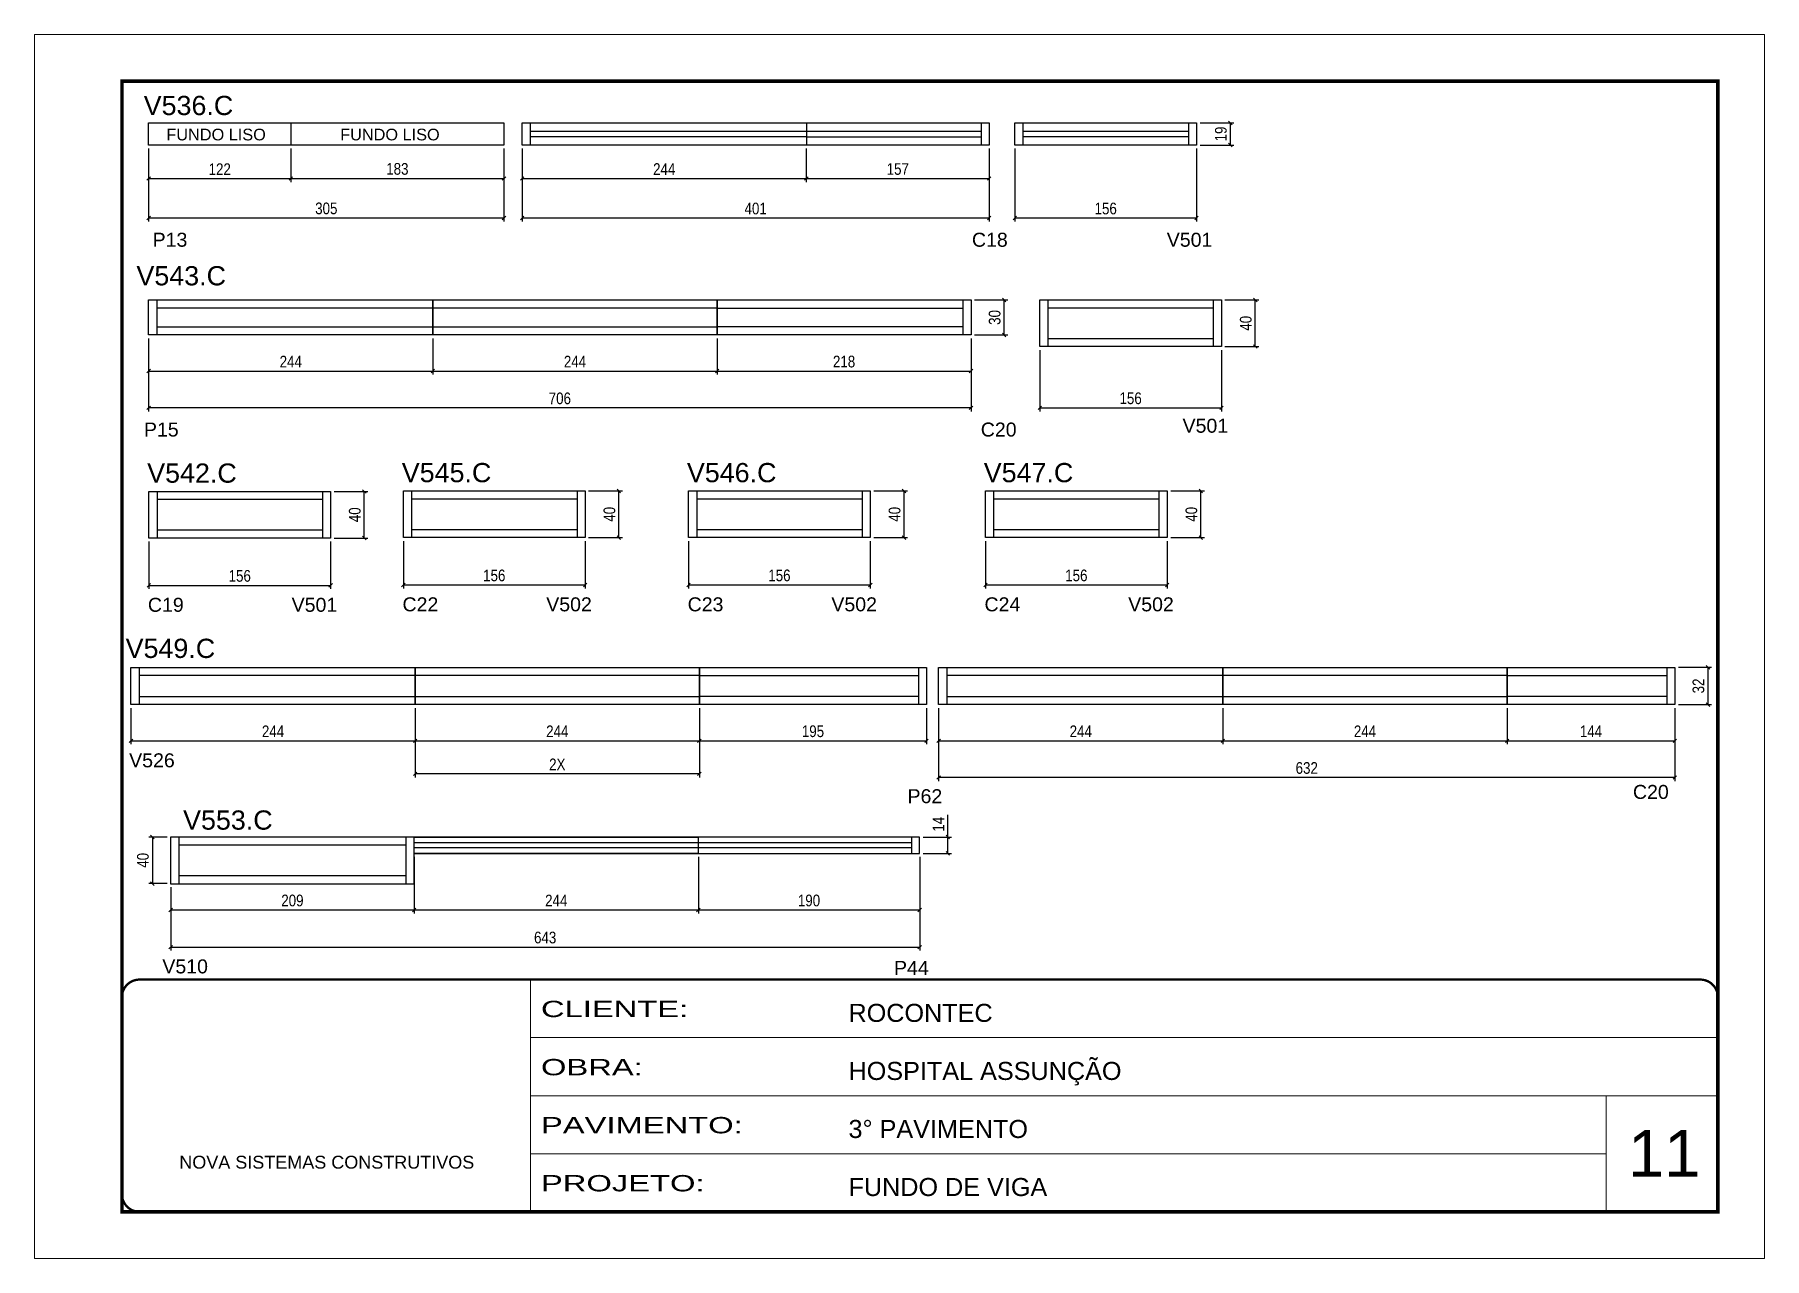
# Model space of a CAD drawing. Extents: x 2216 to 8470, y 226 to 4722.
# Drawn here: x 5400 to 6885, y 1375 to 2425 of the extents above; entities that cross this region are included whole.
import ezdxf

# ---------------------------------------------------------------- set-up
doc = ezdxf.new("R2010")
doc.units = 0
doc.linetypes.add('CONTINUO', pattern=[0])
doc.linetypes.add('DASHED', pattern=[0.75, 0.5, -0.25])
for name, color, linetype in [('5', 5, 'Continuous'), ('COTA', 241, 'Continuous'), ('NOMENCLATURA', 7, 'Continuous'), ('Painéis', 200, 'Continuous'), ('SARR_2.2x7', 40, 'Continuous'), ('SARR_EDITAR', 141, 'Continuous')]:
    doc.layers.add(name, color=color, linetype=linetype)
for name, color, linetype, lineweight in [('CARIMBO', 255, 'Continuous', 9), ('Folhas', 255, 'Continuous', 9), ('Romaneio', 3, 'Continuous', 13), ('SARRAFO DE PRESSAO', 251, 'DASHED', 9)]:
    doc.layers.add(name, color=color, linetype=linetype, lineweight=lineweight)
doc.styles.add('ARIAL', font='arial.ttf')
doc.styles.add('COTA TECNICA-50', font='techl___.ttf', dxfattribs={"height": 10})
doc.styles.get("Standard").update_dxf_attribs({"font": 'arial.ttf'})
doc.styles.add('Tecnologia', font='')
doc.styles.get('Tecnologia').set_extended_font_data('Forgotten Futurist')
doc.dimstyles.new('COTA PAINEL-50', dxfattribs={"dimtxt": 10, "dimasz": 3, "dimexe": 3, "dimexo": 3, "dimgap": 3, "dimtad": 1, "dimdec": 1, "dimzin": 12, "dimdsep": 46, "dimtxsty": 'COTA TECNICA-50', "dimblk1": 'OBLIQUE', "dimblk2": 'OBLIQUE', "dimsah": 1, "dimcen": 0.9, "dimclrd": 4, "dimclre": 4, "dimclrt": 240, "dimadec": 1, "dimazin": 3, "dimtfac": 1, "dimtdec": 1, "dimtmove": 0, "dimatfit": 3, "dimfxl": 1, "dimtolj": 1, "dimtzin": 12, "dimarcsym": 0})

msp = doc.modelspace()

# ---------------------------------------------------------------- texts
at = {"color": 0, "linetype": 'Continuous', "ltscale": 5, "style": 'ARIAL'}
for p in [(5512.82, 2333.93), (5662.04, 2333.93)]:
    msp.add_text('FUNDO LISO', height=10, dxfattribs=at).set_placement(p)
at = {"layer": '5', "linetype": 'Continuous'}
for s, p in [('P13', (5500.98, 2242.67)), ('C18', (6204.38, 2242.67)), ('V501', (6371.64, 2242.67)), ('V501', (6385.19, 2083.08)), ('P15', (5493.55, 2079.83)), ('C20', (6211.95, 2079.83)), ('C19', (5496.96, 1929.44)), ('V501', (5620.35, 1929.44)), ('C22', (5715.52, 1929.85)), ('V502', (5838.91, 1929.85)), ('C23', (5960.3, 1929.85)), ('V502', (6083.69, 1929.85)), ('C24', (6215.14, 1929.85)), ('V502', (6338.53, 1929.85)), ('V526', (5480.86, 1796.01)), ('P62', (6149.07, 1765.24)), ('C20', (6771.82, 1768.91)), ('V510', (5509.36, 1619.19)), ('P44', (6137.47, 1617.93))]:
    msp.add_text(s, height=12, rotation=359.99996, dxfattribs=at).set_placement(p)
at = {"layer": 'CARIMBO', "style": 'ARIAL'}
msp.add_text('11', height=40, dxfattribs=at).set_placement((6767.55, 1444.81))
at = {"layer": 'NOMENCLATURA', "linetype": 'Continuous'}
for s, p in [('V536.C', (5493.35, 2355.63)), ('V543.C', (5487.12, 2209.53)), ('V542.C', (5496.35, 2040.21)), ('V545.C', (5714.91, 2040.62)), ('V546.C', (5959.69, 2040.62)), ('V547.C', (6214.53, 2040.62)), ('V549.C', (5477.85, 1889.84)), ('V553.C', (5527.17, 1742.52))]:
    msp.add_text(s, height=16.5, dxfattribs=at).set_placement(p)

# ---------------------------------------------------------------- blocks, each defined once
blk = doc.blocks.new('9999999999')
at = {"color": 30, "linetype": 'CONTINUO'}
for p, q in [((98564.6, 34230.2), (98564.6, 34429.4)), ((98564.6, 34379.6), (99584, 34379.6)), ((98564.6, 34329.8), (99488, 34329.8)), ((99584, 34329.8), (99488, 34329.8)), ((99488, 34329.8), (99488, 34230.2)), ((98564.6, 34280), (99488, 34280))]:
    blk.add_line(p, q, dxfattribs=at)
at = {"color": 30, "linetype": 'CONTINUO', "const_width": 2}
blk.add_lwpolyline([(99584, 34230.2), (99584, 34414.4, 0.414214), (99569, 34429.4), (98229, 34429.4, 0.414214), (98214, 34414.4), (98214, 34245.2, 0.414214), (98229, 34230.2), (99584, 34230.2)], format="xyb", dxfattribs=at)
at = {"layer": 'Folhas'}
blk.add_lwpolyline([(98139, 34190.2), (99624, 34190.2), (99624, 35240.2), (98139, 35240.2)], close=True, dxfattribs=at)
at = {"layer": 'Folhas', "color": 30, "const_width": 3}
blk.add_lwpolyline([(98214, 34230.2), (99584, 34230.2), (99584, 35200.2), (98214, 35200.2)], close=True, dxfattribs=at)
at = {"color": 7, "linetype": 'Continuous', "ltscale": 5, "style": 'ARIAL'}
for s, height, p in [('ROCONTEC', 15.48, (98837.7, 34393.1)), ('HOSPITAL ASSUNÇÃO', 15.483, (98837.7, 34343.3)), ('3° PAVIMENTO', 15.483, (98837.7, 34293.5)), ('NOVA SISTEMAS CONSTRUTIVOS', 11.059, (98263.2, 34267.2)), ('FUNDO DE VIGA', 15.483, (98837.7, 34243.7))]:
    blk.add_text(s, height=height, dxfattribs=at).set_placement(p)
at = {"layer": 'Folhas', "color": 7, "style": 'Tecnologia', "width": 1.5}
for s, p in [('CLIENTE:', (98573.7, 34397.2)), ('OBRA:', (98573.7, 34347.3)), ('PAVIMENTO:', (98573.7, 34297.5)), ('PROJETO:', (98573.7, 34247.7))]:
    blk.add_text(s, height=14, dxfattribs=at).set_placement(p)
blk = doc.blocks.new('_Oblique')
at = {"color": 0, "linetype": 'ByBlock', "lineweight": -2}
blk.add_line((-0.5, -0.5), (0.5, 0.5), dxfattribs=at)
blk = doc.blocks.new('*D104')
at = {"layer": 'COTA', "color": 4, "linetype": 'ByBlock', "lineweight": -2, "transparency": 16777216}
for p, q in [((5516.5, 1693.2), (5516.5, 1670.6)), ((5725.5, 1693.2), (5725.5, 1670.6)), ((5516.5, 1673.6), (5725.5, 1673.6))]:
    blk.add_line(p, q, dxfattribs=at)
at = {"layer": 'Defpoints', "color": 0, "linetype": 'ByBlock', "transparency": 16777216}
for p in [(5516.5, 1696.2), (5725.5, 1696.2), (5725.5, 1673.6)]:
    blk.add_point(p, dxfattribs=at)
at = {"layer": 'COTA', "color": 4, "linetype": 'ByBlock', "lineweight": -2, "transparency": 16777216, "xscale": 3, "yscale": 3, "zscale": 3, "rotation": 180}
blk.add_blockref('_Oblique', (5516.5, 1673.6), dxfattribs=at)
at = {"layer": 'COTA', "color": 4, "linetype": 'ByBlock', "lineweight": -2, "transparency": 16777216, "xscale": 3, "yscale": 3, "zscale": 3}
blk.add_blockref('_Oblique', (5725.5, 1673.6), dxfattribs=at)
at = {"layer": 'COTA', "color": 240, "linetype": 'ByBlock', "transparency": 16777216, "insert": (5621, 1681.7), "char_height": 10, "attachment_point": 5, "style": 'COTA TECNICA-50'}
blk.add_mtext('\\A1;209', dxfattribs=at)
blk = doc.blocks.new('*D105')
at = {"layer": 'COTA', "color": 4, "linetype": 'ByBlock', "lineweight": -2, "transparency": 16777216}
for p, q in [((6159.5, 1719.2), (6159.5, 1638.7)), ((5516.5, 1693.2), (5516.5, 1638.7)), ((5516.5, 1641.7), (6159.5, 1641.7))]:
    blk.add_line(p, q, dxfattribs=at)
at = {"layer": 'Defpoints', "color": 0, "linetype": 'ByBlock', "transparency": 16777216}
for p in [(6159.5, 1722.2), (5516.5, 1696.2), (6159.5, 1641.7)]:
    blk.add_point(p, dxfattribs=at)
at = {"layer": 'COTA', "color": 4, "linetype": 'ByBlock', "lineweight": -2, "transparency": 16777216, "xscale": 3, "yscale": 3, "zscale": 3, "rotation": 180}
blk.add_blockref('_Oblique', (5516.5, 1641.7), dxfattribs=at)
at = {"layer": 'COTA', "color": 4, "linetype": 'ByBlock', "lineweight": -2, "transparency": 16777216, "xscale": 3, "yscale": 3, "zscale": 3}
blk.add_blockref('_Oblique', (6159.5, 1641.7), dxfattribs=at)
at = {"layer": 'COTA', "color": 240, "linetype": 'ByBlock', "transparency": 16777216, "insert": (5838, 1649.9), "char_height": 10, "attachment_point": 5, "style": 'COTA TECNICA-50'}
blk.add_mtext('\\A1;643', dxfattribs=at)
blk = doc.blocks.new('*D106')
at = {"layer": 'COTA', "color": 4, "linetype": 'ByBlock', "lineweight": -2, "transparency": 16777216}
for p, q in [((5513.5, 1736.2), (5497.8, 1736.2)), ((5500.8, 1736.2), (5500.8, 1696.2)), ((5513.5, 1696.2), (5497.8, 1696.2))]:
    blk.add_line(p, q, dxfattribs=at)
at = {"layer": 'Defpoints', "color": 0, "linetype": 'ByBlock', "transparency": 16777216}
for p in [(5516.5, 1736.2), (5500.8, 1696.2), (5516.5, 1696.2)]:
    blk.add_point(p, dxfattribs=at)
at = {"layer": 'COTA', "color": 4, "linetype": 'ByBlock', "lineweight": -2, "transparency": 16777216, "xscale": 3, "yscale": 3, "zscale": 3}
for p, rotation in [((5500.8, 1736.2), 90), ((5500.8, 1696.2), 270)]:
    blk.add_blockref('_Oblique', p, dxfattribs=dict(at, rotation=rotation))
at = {"layer": 'COTA', "color": 240, "linetype": 'ByBlock', "transparency": 16777216, "insert": (5492.7, 1716.2), "char_height": 10, "attachment_point": 5, "rotation": 90, "style": 'COTA TECNICA-50'}
blk.add_mtext('\\A1;40', dxfattribs=at)
blk = doc.blocks.new('*D107')
at = {"layer": 'COTA', "color": 4, "linetype": 'ByBlock', "lineweight": -2, "transparency": 16777216}
for p, q in [((6183.7, 1736.2), (6183.7, 1755.3)), ((6162.5, 1736.2), (6186.7, 1736.2)), ((6183.7, 1722.2), (6183.7, 1736.2)), ((6162.5, 1722.2), (6186.7, 1722.2))]:
    blk.add_line(p, q, dxfattribs=at)
at = {"layer": 'Defpoints', "color": 0, "linetype": 'ByBlock', "transparency": 16777216}
for p in [(6159.5, 1736.2), (6183.7, 1736.2), (6159.5, 1722.2)]:
    blk.add_point(p, dxfattribs=at)
at = {"layer": 'COTA', "color": 4, "linetype": 'ByBlock', "lineweight": -2, "transparency": 16777216, "xscale": 3, "yscale": 3, "zscale": 3}
for p, rotation in [((6183.7, 1736.2), 90), ((6183.7, 1722.2), 270)]:
    blk.add_blockref('_Oblique', p, dxfattribs=dict(at, rotation=rotation))
at = {"layer": 'COTA', "color": 240, "linetype": 'ByBlock', "transparency": 16777216, "insert": (6175.6, 1747.2), "char_height": 10, "attachment_point": 5, "rotation": 90, "style": 'COTA TECNICA-50'}
blk.add_mtext('\\A1;14', dxfattribs=at)
blk = doc.blocks.new('*D214')
at = {"layer": 'Defpoints', "color": 0, "linetype": 'ByBlock', "transparency": 16777216}
for p in [(5497.6, 2329.9), (5802.6, 2329.9), (5497.6, 2267.3)]:
    blk.add_point(p, dxfattribs=at)
at = {"layer": 'Romaneio', "color": 4, "linetype": 'ByBlock', "lineweight": -2, "transparency": 16777216}
for p, q in [((5497.6, 2326.9), (5497.6, 2264.3)), ((5802.6, 2326.9), (5802.6, 2264.3)), ((5802.6, 2267.3), (5497.6, 2267.3))]:
    blk.add_line(p, q, dxfattribs=at)
at = {"layer": 'Romaneio', "color": 4, "linetype": 'ByBlock', "lineweight": -2, "transparency": 16777216, "xscale": 3, "yscale": 3, "zscale": 3}
for p, rotation in [((5497.6, 2267.3), 180.0000000059949), ((5802.6, 2267.3), 5.9948846e-09)]:
    blk.add_blockref('_Oblique', p, dxfattribs=dict(at, rotation=rotation))
at = {"layer": 'Romaneio', "color": 240, "linetype": 'ByBlock', "transparency": 16777216, "insert": (5650.1, 2275.5), "char_height": 10, "attachment_point": 5, "rotation": 0, "style": 'COTA TECNICA-50'}
blk.add_mtext('\\A1;305', dxfattribs=at)
blk = doc.blocks.new('*D215')
at = {"layer": 'COTA', "color": 4, "linetype": 'ByBlock', "lineweight": -2, "transparency": 16777216}
for p, q in [((5497.6, 2326.9), (5497.6, 2298.2)), ((5619.6, 2326.9), (5619.6, 2298.2)), ((5497.6, 2301.2), (5619.6, 2301.2))]:
    blk.add_line(p, q, dxfattribs=at)
at = {"layer": 'Defpoints', "color": 0, "linetype": 'ByBlock', "transparency": 16777216}
for p in [(5497.6, 2329.9), (5619.6, 2329.9), (5619.6, 2301.2)]:
    blk.add_point(p, dxfattribs=at)
at = {"layer": 'COTA', "color": 4, "linetype": 'ByBlock', "lineweight": -2, "transparency": 16777216, "xscale": 3, "yscale": 3, "zscale": 3, "rotation": 180}
blk.add_blockref('_Oblique', (5497.6, 2301.2), dxfattribs=at)
at = {"layer": 'COTA', "color": 4, "linetype": 'ByBlock', "lineweight": -2, "transparency": 16777216, "xscale": 3, "yscale": 3, "zscale": 3}
blk.add_blockref('_Oblique', (5619.6, 2301.2), dxfattribs=at)
at = {"layer": 'COTA', "color": 240, "linetype": 'ByBlock', "transparency": 16777216, "insert": (5558.6, 2309.2), "char_height": 10, "attachment_point": 5, "style": 'COTA TECNICA-50'}
blk.add_mtext('\\A1;122', dxfattribs=at)
blk = doc.blocks.new('*D86')
at = {"layer": 'COTA', "color": 4, "linetype": 'ByBlock', "lineweight": -2, "transparency": 16777216}
for p, q in [((5619.6, 2326.9), (5619.6, 2298.2)), ((5802.6, 2326.9), (5802.6, 2298.2)), ((5619.6, 2301.2), (5802.6, 2301.2))]:
    blk.add_line(p, q, dxfattribs=at)
at = {"layer": 'Defpoints', "color": 0, "linetype": 'ByBlock', "transparency": 16777216}
for p in [(5619.6, 2329.9), (5802.6, 2329.9), (5802.6, 2301.2)]:
    blk.add_point(p, dxfattribs=at)
at = {"layer": 'COTA', "color": 4, "linetype": 'ByBlock', "lineweight": -2, "transparency": 16777216, "xscale": 3, "yscale": 3, "zscale": 3, "rotation": 180}
blk.add_blockref('_Oblique', (5619.6, 2301.2), dxfattribs=at)
at = {"layer": 'COTA', "color": 4, "linetype": 'ByBlock', "lineweight": -2, "transparency": 16777216, "xscale": 3, "yscale": 3, "zscale": 3}
blk.add_blockref('_Oblique', (5802.6, 2301.2), dxfattribs=at)
at = {"layer": 'COTA', "color": 240, "linetype": 'ByBlock', "transparency": 16777216, "insert": (5711.1, 2309.4), "char_height": 10, "attachment_point": 5, "style": 'COTA TECNICA-50'}
blk.add_mtext('\\A1;183', dxfattribs=at)
blk = doc.blocks.new('*D216')
at = {"layer": 'Defpoints', "color": 0, "linetype": 'ByBlock', "transparency": 16777216}
for p in [(5818.2, 2329.9), (6219.2, 2329.9), (5818.2, 2267.3)]:
    blk.add_point(p, dxfattribs=at)
at = {"layer": 'Romaneio', "color": 4, "linetype": 'ByBlock', "lineweight": -2, "transparency": 16777216}
for p, q in [((5818.2, 2326.9), (5818.2, 2264.3)), ((6219.2, 2326.9), (6219.2, 2264.3)), ((6219.2, 2267.3), (5818.2, 2267.3))]:
    blk.add_line(p, q, dxfattribs=at)
at = {"layer": 'Romaneio', "color": 4, "linetype": 'ByBlock', "lineweight": -2, "transparency": 16777216, "xscale": 3, "yscale": 3, "zscale": 3}
for p, rotation in [((5818.2, 2267.3), 180.0000000045597), ((6219.2, 2267.3), 4.5597126e-09)]:
    blk.add_blockref('_Oblique', p, dxfattribs=dict(at, rotation=rotation))
at = {"layer": 'Romaneio', "color": 240, "linetype": 'ByBlock', "transparency": 16777216, "insert": (6018.7, 2275.4), "char_height": 10, "attachment_point": 5, "style": 'COTA TECNICA-50'}
blk.add_mtext('\\A1;401', dxfattribs=at)
blk = doc.blocks.new('*D217')
at = {"layer": 'COTA', "color": 4, "linetype": 'ByBlock', "lineweight": -2, "transparency": 16777216}
for p, q in [((5818.2, 2326.9), (5818.2, 2298.2)), ((6062.2, 2326.9), (6062.2, 2298.2)), ((5818.2, 2301.2), (6062.2, 2301.2))]:
    blk.add_line(p, q, dxfattribs=at)
at = {"layer": 'Defpoints', "color": 0, "linetype": 'ByBlock', "transparency": 16777216}
for p in [(5818.2, 2329.9), (6062.2, 2329.9), (6062.2, 2301.2)]:
    blk.add_point(p, dxfattribs=at)
at = {"layer": 'COTA', "color": 4, "linetype": 'ByBlock', "lineweight": -2, "transparency": 16777216, "xscale": 3, "yscale": 3, "zscale": 3, "rotation": 180}
blk.add_blockref('_Oblique', (5818.2, 2301.2), dxfattribs=at)
at = {"layer": 'COTA', "color": 4, "linetype": 'ByBlock', "lineweight": -2, "transparency": 16777216, "xscale": 3, "yscale": 3, "zscale": 3}
blk.add_blockref('_Oblique', (6062.2, 2301.2), dxfattribs=at)
at = {"layer": 'COTA', "color": 240, "linetype": 'ByBlock', "transparency": 16777216, "insert": (5940.2, 2309.3), "char_height": 10, "attachment_point": 5, "style": 'COTA TECNICA-50'}
blk.add_mtext('\\A1;244', dxfattribs=at)
blk = doc.blocks.new('*D87')
at = {"layer": 'COTA', "color": 4, "linetype": 'ByBlock', "lineweight": -2, "transparency": 16777216}
for p, q in [((6062.2, 2326.9), (6062.2, 2298.2)), ((6219.2, 2326.9), (6219.2, 2298.2)), ((6062.2, 2301.2), (6219.2, 2301.2))]:
    blk.add_line(p, q, dxfattribs=at)
at = {"layer": 'Defpoints', "color": 0, "linetype": 'ByBlock', "transparency": 16777216}
for p in [(6062.2, 2329.9), (6219.2, 2329.9), (6219.2, 2301.2)]:
    blk.add_point(p, dxfattribs=at)
at = {"layer": 'COTA', "color": 4, "linetype": 'ByBlock', "lineweight": -2, "transparency": 16777216, "xscale": 3, "yscale": 3, "zscale": 3, "rotation": 180}
blk.add_blockref('_Oblique', (6062.2, 2301.2), dxfattribs=at)
at = {"layer": 'COTA', "color": 4, "linetype": 'ByBlock', "lineweight": -2, "transparency": 16777216, "xscale": 3, "yscale": 3, "zscale": 3}
blk.add_blockref('_Oblique', (6219.2, 2301.2), dxfattribs=at)
at = {"layer": 'COTA', "color": 240, "linetype": 'ByBlock', "transparency": 16777216, "insert": (6140.7, 2309.3), "char_height": 10, "attachment_point": 5, "style": 'COTA TECNICA-50'}
blk.add_mtext('\\A1;157', dxfattribs=at)
blk = doc.blocks.new('*D88')
at = {"layer": 'COTA', "color": 4, "linetype": 'ByBlock', "lineweight": -2, "transparency": 16777216}
for p, q in [((6400.2, 2348.9), (6429.2, 2348.9)), ((6426.2, 2329.9), (6426.2, 2348.9)), ((6400.2, 2329.9), (6429.2, 2329.9))]:
    blk.add_line(p, q, dxfattribs=at)
at = {"layer": 'Defpoints', "color": 0, "linetype": 'ByBlock', "transparency": 16777216}
for p in [(6397.2, 2348.9), (6426.2, 2348.9), (6397.2, 2329.9)]:
    blk.add_point(p, dxfattribs=at)
at = {"layer": 'COTA', "color": 4, "linetype": 'ByBlock', "lineweight": -2, "transparency": 16777216, "xscale": 3, "yscale": 3, "zscale": 3}
for p, rotation in [((6426.2, 2348.9), 90), ((6426.2, 2329.9), 270)]:
    blk.add_blockref('_Oblique', p, dxfattribs=dict(at, rotation=rotation))
at = {"layer": 'COTA', "color": 240, "linetype": 'ByBlock', "transparency": 16777216, "insert": (6418.1, 2339.4), "char_height": 10, "attachment_point": 5, "rotation": 90, "style": 'COTA TECNICA-50'}
blk.add_mtext('\\A1;19', dxfattribs=at)
blk = doc.blocks.new('*D218')
at = {"layer": 'Defpoints', "color": 0, "linetype": 'ByBlock', "transparency": 16777216}
for p in [(6241.2, 2329.9), (6397.2, 2329.9), (6241.2, 2267.3)]:
    blk.add_point(p, dxfattribs=at)
at = {"layer": 'Romaneio', "color": 4, "linetype": 'ByBlock', "lineweight": -2, "transparency": 16777216}
for p, q in [((6241.2, 2326.9), (6241.2, 2264.3)), ((6397.2, 2326.9), (6397.2, 2264.3)), ((6397.2, 2267.3), (6241.2, 2267.3))]:
    blk.add_line(p, q, dxfattribs=at)
at = {"layer": 'Romaneio', "color": 4, "linetype": 'ByBlock', "lineweight": -2, "transparency": 16777216, "xscale": 3, "yscale": 3, "zscale": 3}
for p, rotation in [((6241.2, 2267.3), 180.0000000117208), ((6397.2, 2267.3), 1.17207843e-08)]:
    blk.add_blockref('_Oblique', p, dxfattribs=dict(at, rotation=rotation))
at = {"layer": 'Romaneio', "color": 240, "linetype": 'ByBlock', "transparency": 16777216, "insert": (6319.2, 2275.4), "char_height": 10, "attachment_point": 5, "rotation": 0, "style": 'COTA TECNICA-50'}
blk.add_mtext('\\A1;156', dxfattribs=at)
blk = doc.blocks.new('*D89')
at = {"layer": 'Defpoints', "color": 0, "linetype": 'ByBlock', "transparency": 16777216}
for p in [(5497.8, 1992.7), (5653.8, 1992.7), (5653.8, 1952.1)]:
    blk.add_point(p, dxfattribs=at)
at = {"layer": 'Romaneio', "color": 4, "linetype": 'ByBlock', "lineweight": -2, "transparency": 16777216}
for p, q in [((5497.8, 1989.7), (5497.8, 1949.1)), ((5653.8, 1989.7), (5653.8, 1949.1)), ((5497.8, 1952.1), (5653.8, 1952.1))]:
    blk.add_line(p, q, dxfattribs=at)
at = {"layer": 'Romaneio', "color": 4, "linetype": 'ByBlock', "lineweight": -2, "transparency": 16777216, "xscale": 3, "yscale": 3, "zscale": 3, "rotation": 180}
blk.add_blockref('_Oblique', (5497.8, 1952.1), dxfattribs=at)
at = {"layer": 'Romaneio', "color": 4, "linetype": 'ByBlock', "lineweight": -2, "transparency": 16777216, "xscale": 3, "yscale": 3, "zscale": 3}
blk.add_blockref('_Oblique', (5653.8, 1952.1), dxfattribs=at)
at = {"layer": 'Romaneio', "color": 240, "linetype": 'ByBlock', "transparency": 16777216, "insert": (5575.8, 1960.2), "char_height": 10, "attachment_point": 5, "style": 'COTA TECNICA-50'}
blk.add_mtext('\\A1;156', dxfattribs=at)
blk = doc.blocks.new('*D90')
at = {"layer": 'COTA', "color": 4, "linetype": 'ByBlock', "lineweight": -2, "transparency": 16777216}
for p, q in [((5656.8, 2032.7), (5685.7, 2032.7)), ((5682.7, 1992.7), (5682.7, 2032.7)), ((5656.8, 1992.7), (5685.7, 1992.7))]:
    blk.add_line(p, q, dxfattribs=at)
at = {"layer": 'Defpoints', "color": 0, "linetype": 'ByBlock', "transparency": 16777216}
for p in [(5653.8, 2032.7), (5682.7, 2032.7), (5653.8, 1992.7)]:
    blk.add_point(p, dxfattribs=at)
at = {"layer": 'COTA', "color": 4, "linetype": 'ByBlock', "lineweight": -2, "transparency": 16777216, "xscale": 3, "yscale": 3, "zscale": 3}
for p, rotation in [((5682.7, 2032.7), 90), ((5682.7, 1992.7), 270)]:
    blk.add_blockref('_Oblique', p, dxfattribs=dict(at, rotation=rotation))
at = {"layer": 'COTA', "color": 240, "linetype": 'ByBlock', "transparency": 16777216, "insert": (5674.6, 2012.7), "char_height": 10, "attachment_point": 5, "rotation": 90, "style": 'COTA TECNICA-50'}
blk.add_mtext('\\A1;40', dxfattribs=at)
blk = doc.blocks.new('*D200')
at = {"layer": 'COTA', "color": 4, "linetype": 'ByBlock', "lineweight": -2, "transparency": 16777216}
for p, q in [((5985.6, 2164), (5985.6, 2133)), ((6203.6, 2164), (6203.6, 2133)), ((5985.6, 2136), (6203.6, 2136))]:
    blk.add_line(p, q, dxfattribs=at)
at = {"layer": 'Defpoints', "color": 0, "linetype": 'ByBlock', "transparency": 16777216}
for p in [(5985.6, 2167), (6203.6, 2167), (6203.6, 2136)]:
    blk.add_point(p, dxfattribs=at)
at = {"layer": 'COTA', "color": 4, "linetype": 'ByBlock', "lineweight": -2, "transparency": 16777216, "xscale": 3, "yscale": 3, "zscale": 3, "rotation": 180}
blk.add_blockref('_Oblique', (5985.6, 2136), dxfattribs=at)
at = {"layer": 'COTA', "color": 4, "linetype": 'ByBlock', "lineweight": -2, "transparency": 16777216, "xscale": 3, "yscale": 3, "zscale": 3}
blk.add_blockref('_Oblique', (6203.6, 2136), dxfattribs=at)
at = {"layer": 'COTA', "color": 240, "linetype": 'ByBlock', "transparency": 16777216, "insert": (6094.6, 2144.1), "char_height": 10, "attachment_point": 5, "style": 'COTA TECNICA-50'}
blk.add_mtext('\\A1;218', dxfattribs=at)
blk = doc.blocks.new('*D201')
at = {"layer": 'Defpoints', "color": 0, "linetype": 'ByBlock', "transparency": 16777216}
for p in [(5497.6, 2167), (5741.6, 2167), (5741.6, 2136)]:
    blk.add_point(p, dxfattribs=at)
at = {"layer": 'Romaneio', "color": 4, "linetype": 'ByBlock', "lineweight": -2, "transparency": 16777216}
for p, q in [((5497.6, 2164), (5497.6, 2133)), ((5741.6, 2164), (5741.6, 2133)), ((5497.6, 2136), (5741.6, 2136))]:
    blk.add_line(p, q, dxfattribs=at)
at = {"layer": 'Romaneio', "color": 4, "linetype": 'ByBlock', "lineweight": -2, "transparency": 16777216, "xscale": 3, "yscale": 3, "zscale": 3, "rotation": 180}
blk.add_blockref('_Oblique', (5497.6, 2136), dxfattribs=at)
at = {"layer": 'Romaneio', "color": 4, "linetype": 'ByBlock', "lineweight": -2, "transparency": 16777216, "xscale": 3, "yscale": 3, "zscale": 3}
blk.add_blockref('_Oblique', (5741.6, 2136), dxfattribs=at)
at = {"layer": 'Romaneio', "color": 240, "linetype": 'ByBlock', "transparency": 16777216, "insert": (5619.6, 2144.1), "char_height": 10, "attachment_point": 5, "style": 'COTA TECNICA-50'}
blk.add_mtext('\\A1;244', dxfattribs=at)
blk = doc.blocks.new('*D68')
at = {"layer": 'Defpoints', "color": 0, "linetype": 'ByBlock', "transparency": 16777216}
for p in [(5741.6, 2167), (5985.6, 2167), (5985.6, 2136)]:
    blk.add_point(p, dxfattribs=at)
at = {"layer": 'Romaneio', "color": 4, "linetype": 'ByBlock', "lineweight": -2, "transparency": 16777216}
for p, q in [((5741.6, 2164), (5741.6, 2133)), ((5985.6, 2164), (5985.6, 2133)), ((5741.6, 2136), (5985.6, 2136))]:
    blk.add_line(p, q, dxfattribs=at)
at = {"layer": 'Romaneio', "color": 4, "linetype": 'ByBlock', "lineweight": -2, "transparency": 16777216, "xscale": 3, "yscale": 3, "zscale": 3, "rotation": 180}
blk.add_blockref('_Oblique', (5741.6, 2136), dxfattribs=at)
at = {"layer": 'Romaneio', "color": 4, "linetype": 'ByBlock', "lineweight": -2, "transparency": 16777216, "xscale": 3, "yscale": 3, "zscale": 3}
blk.add_blockref('_Oblique', (5985.6, 2136), dxfattribs=at)
at = {"layer": 'Romaneio', "color": 240, "linetype": 'ByBlock', "transparency": 16777216, "insert": (5863.6, 2144.1), "char_height": 10, "attachment_point": 5, "style": 'COTA TECNICA-50'}
blk.add_mtext('\\A1;244', dxfattribs=at)
blk = doc.blocks.new('*D69')
at = {"layer": 'COTA', "color": 4, "linetype": 'ByBlock', "lineweight": -2, "transparency": 16777216}
for p, q in [((5497.6, 2164), (5497.6, 2101.4)), ((6203.6, 2164), (6203.6, 2101.4)), ((6203.6, 2104.4), (5497.6, 2104.4))]:
    blk.add_line(p, q, dxfattribs=at)
at = {"layer": 'Defpoints', "color": 0, "linetype": 'ByBlock', "transparency": 16777216}
for p in [(5497.6, 2167), (6203.6, 2167), (5497.6, 2104.4)]:
    blk.add_point(p, dxfattribs=at)
at = {"layer": 'COTA', "color": 4, "linetype": 'ByBlock', "lineweight": -2, "transparency": 16777216, "xscale": 3, "yscale": 3, "zscale": 3, "rotation": 180}
blk.add_blockref('_Oblique', (5497.6, 2104.4), dxfattribs=at)
at = {"layer": 'COTA', "color": 4, "linetype": 'ByBlock', "lineweight": -2, "transparency": 16777216, "xscale": 3, "yscale": 3, "zscale": 3}
blk.add_blockref('_Oblique', (6203.6, 2104.4), dxfattribs=at)
at = {"layer": 'COTA', "color": 240, "linetype": 'ByBlock', "transparency": 16777216, "insert": (5850.6, 2112.5), "char_height": 10, "attachment_point": 5, "style": 'COTA TECNICA-50'}
blk.add_mtext('\\A1;706', dxfattribs=at)
blk = doc.blocks.new('*D70')
at = {"layer": 'Defpoints', "color": 0, "linetype": 'ByBlock', "transparency": 16777216}
for p in [(6262.6, 2157), (6418.6, 2157), (6418.6, 2104.4)]:
    blk.add_point(p, dxfattribs=at)
at = {"layer": 'Romaneio', "color": 4, "linetype": 'ByBlock', "lineweight": -2, "transparency": 16777216}
for p, q in [((6262.6, 2154), (6262.6, 2101.4)), ((6418.6, 2154), (6418.6, 2101.4)), ((6262.6, 2104.4), (6418.6, 2104.4))]:
    blk.add_line(p, q, dxfattribs=at)
at = {"layer": 'Romaneio', "color": 4, "linetype": 'ByBlock', "lineweight": -2, "transparency": 16777216, "xscale": 3, "yscale": 3, "zscale": 3, "rotation": 180}
blk.add_blockref('_Oblique', (6262.6, 2104.4), dxfattribs=at)
at = {"layer": 'Romaneio', "color": 4, "linetype": 'ByBlock', "lineweight": -2, "transparency": 16777216, "xscale": 3, "yscale": 3, "zscale": 3}
blk.add_blockref('_Oblique', (6418.6, 2104.4), dxfattribs=at)
at = {"layer": 'Romaneio', "color": 240, "linetype": 'ByBlock', "transparency": 16777216, "insert": (6340.6, 2112.6), "char_height": 10, "attachment_point": 5, "style": 'COTA TECNICA-50'}
blk.add_mtext('\\A1;156', dxfattribs=at)
blk = doc.blocks.new('*D71')
at = {"layer": 'COTA', "color": 4, "linetype": 'ByBlock', "lineweight": -2, "transparency": 16777216}
for p, q in [((6421.6, 2197), (6450.6, 2197)), ((6447.6, 2157), (6447.6, 2197)), ((6421.6, 2157), (6450.6, 2157))]:
    blk.add_line(p, q, dxfattribs=at)
at = {"layer": 'Defpoints', "color": 0, "linetype": 'ByBlock', "transparency": 16777216}
for p in [(6418.6, 2197), (6447.6, 2197), (6418.6, 2157)]:
    blk.add_point(p, dxfattribs=at)
at = {"layer": 'COTA', "color": 4, "linetype": 'ByBlock', "lineweight": -2, "transparency": 16777216, "xscale": 3, "yscale": 3, "zscale": 3}
for p, rotation in [((6447.6, 2197), 90), ((6447.6, 2157), 270)]:
    blk.add_blockref('_Oblique', p, dxfattribs=dict(at, rotation=rotation))
at = {"layer": 'COTA', "color": 240, "linetype": 'ByBlock', "transparency": 16777216, "insert": (6439.5, 2177), "char_height": 10, "attachment_point": 5, "rotation": 90, "style": 'COTA TECNICA-50'}
blk.add_mtext('\\A1;40', dxfattribs=at)
blk = doc.blocks.new('*D202')
at = {"layer": 'COTA', "color": 4, "linetype": 'ByBlock', "lineweight": -2, "transparency": 16777216}
for p, q in [((6206.6, 2197), (6235.1, 2197)), ((6232.1, 2167), (6232.1, 2197)), ((6206.6, 2167), (6235.1, 2167))]:
    blk.add_line(p, q, dxfattribs=at)
at = {"layer": 'Defpoints', "color": 0, "linetype": 'ByBlock', "transparency": 16777216}
for p in [(6203.6, 2197), (6232.1, 2197), (6203.6, 2167)]:
    blk.add_point(p, dxfattribs=at)
at = {"layer": 'COTA', "color": 4, "linetype": 'ByBlock', "lineweight": -2, "transparency": 16777216, "xscale": 3, "yscale": 3, "zscale": 3}
for p, rotation in [((6232.1, 2197), 90), ((6232.1, 2167), 270)]:
    blk.add_blockref('_Oblique', p, dxfattribs=dict(at, rotation=rotation))
at = {"layer": 'COTA', "color": 240, "linetype": 'ByBlock', "transparency": 16777216, "insert": (6223.9, 2182), "char_height": 10, "attachment_point": 5, "rotation": 90, "style": 'COTA TECNICA-50'}
blk.add_mtext('\\A1;30', dxfattribs=at)
blk = doc.blocks.new('*D72')
at = {"layer": 'Defpoints', "color": 0, "linetype": 'ByBlock', "transparency": 16777216}
for p in [(5716.3, 1993.1), (5872.3, 1993.1), (5872.3, 1952.5)]:
    blk.add_point(p, dxfattribs=at)
at = {"layer": 'Romaneio', "color": 4, "linetype": 'ByBlock', "lineweight": -2, "transparency": 16777216}
for p, q in [((5716.3, 1990.1), (5716.3, 1949.5)), ((5872.3, 1990.1), (5872.3, 1949.5)), ((5716.3, 1952.5), (5872.3, 1952.5))]:
    blk.add_line(p, q, dxfattribs=at)
at = {"layer": 'Romaneio', "color": 4, "linetype": 'ByBlock', "lineweight": -2, "transparency": 16777216, "xscale": 3, "yscale": 3, "zscale": 3, "rotation": 180}
blk.add_blockref('_Oblique', (5716.3, 1952.5), dxfattribs=at)
at = {"layer": 'Romaneio', "color": 4, "linetype": 'ByBlock', "lineweight": -2, "transparency": 16777216, "xscale": 3, "yscale": 3, "zscale": 3}
blk.add_blockref('_Oblique', (5872.3, 1952.5), dxfattribs=at)
at = {"layer": 'Romaneio', "color": 240, "linetype": 'ByBlock', "transparency": 16777216, "insert": (5794.3, 1960.6), "char_height": 10, "attachment_point": 5, "style": 'COTA TECNICA-50'}
blk.add_mtext('\\A1;156', dxfattribs=at)
blk = doc.blocks.new('*D73')
at = {"layer": 'COTA', "color": 4, "linetype": 'ByBlock', "lineweight": -2, "transparency": 16777216}
for p, q in [((5875.3, 2033.1), (5904.3, 2033.1)), ((5901.3, 1993.1), (5901.3, 2033.1)), ((5875.3, 1993.1), (5904.3, 1993.1))]:
    blk.add_line(p, q, dxfattribs=at)
at = {"layer": 'Defpoints', "color": 0, "linetype": 'ByBlock', "transparency": 16777216}
for p in [(5872.3, 2033.1), (5901.3, 2033.1), (5872.3, 1993.1)]:
    blk.add_point(p, dxfattribs=at)
at = {"layer": 'COTA', "color": 4, "linetype": 'ByBlock', "lineweight": -2, "transparency": 16777216, "xscale": 3, "yscale": 3, "zscale": 3}
for p, rotation in [((5901.3, 2033.1), 90), ((5901.3, 1993.1), 270)]:
    blk.add_blockref('_Oblique', p, dxfattribs=dict(at, rotation=rotation))
at = {"layer": 'COTA', "color": 240, "linetype": 'ByBlock', "transparency": 16777216, "insert": (5893.2, 2013.1), "char_height": 10, "attachment_point": 5, "rotation": 90, "style": 'COTA TECNICA-50'}
blk.add_mtext('\\A1;40', dxfattribs=at)
blk = doc.blocks.new('*D74')
at = {"layer": 'Defpoints', "color": 0, "linetype": 'ByBlock', "transparency": 16777216}
for p in [(5961.1, 1993.1), (6117.1, 1993.1), (6117.1, 1952.5)]:
    blk.add_point(p, dxfattribs=at)
at = {"layer": 'Romaneio', "color": 4, "linetype": 'ByBlock', "lineweight": -2, "transparency": 16777216}
for p, q in [((5961.1, 1990.1), (5961.1, 1949.5)), ((6117.1, 1990.1), (6117.1, 1949.5)), ((5961.1, 1952.5), (6117.1, 1952.5))]:
    blk.add_line(p, q, dxfattribs=at)
at = {"layer": 'Romaneio', "color": 4, "linetype": 'ByBlock', "lineweight": -2, "transparency": 16777216, "xscale": 3, "yscale": 3, "zscale": 3, "rotation": 180}
blk.add_blockref('_Oblique', (5961.1, 1952.5), dxfattribs=at)
at = {"layer": 'Romaneio', "color": 4, "linetype": 'ByBlock', "lineweight": -2, "transparency": 16777216, "xscale": 3, "yscale": 3, "zscale": 3}
blk.add_blockref('_Oblique', (6117.1, 1952.5), dxfattribs=at)
at = {"layer": 'Romaneio', "color": 240, "linetype": 'ByBlock', "transparency": 16777216, "insert": (6039.1, 1960.6), "char_height": 10, "attachment_point": 5, "style": 'COTA TECNICA-50'}
blk.add_mtext('\\A1;156', dxfattribs=at)
blk = doc.blocks.new('*D75')
at = {"layer": 'COTA', "color": 4, "linetype": 'ByBlock', "lineweight": -2, "transparency": 16777216}
for p, q in [((6120.1, 2033.1), (6149.1, 2033.1)), ((6146.1, 1993.1), (6146.1, 2033.1)), ((6120.1, 1993.1), (6149.1, 1993.1))]:
    blk.add_line(p, q, dxfattribs=at)
at = {"layer": 'Defpoints', "color": 0, "linetype": 'ByBlock', "transparency": 16777216}
for p in [(6117.1, 2033.1), (6146.1, 2033.1), (6117.1, 1993.1)]:
    blk.add_point(p, dxfattribs=at)
at = {"layer": 'COTA', "color": 4, "linetype": 'ByBlock', "lineweight": -2, "transparency": 16777216, "xscale": 3, "yscale": 3, "zscale": 3}
for p, rotation in [((6146.1, 2033.1), 90), ((6146.1, 1993.1), 270)]:
    blk.add_blockref('_Oblique', p, dxfattribs=dict(at, rotation=rotation))
at = {"layer": 'COTA', "color": 240, "linetype": 'ByBlock', "transparency": 16777216, "insert": (6138, 2013.1), "char_height": 10, "attachment_point": 5, "rotation": 90, "style": 'COTA TECNICA-50'}
blk.add_mtext('\\A1;40', dxfattribs=at)
blk = doc.blocks.new('*D76')
at = {"layer": 'Defpoints', "color": 0, "linetype": 'ByBlock', "transparency": 16777216}
for p in [(6216, 1993.1), (6372, 1993.1), (6372, 1952.5)]:
    blk.add_point(p, dxfattribs=at)
at = {"layer": 'Romaneio', "color": 4, "linetype": 'ByBlock', "lineweight": -2, "transparency": 16777216}
for p, q in [((6216, 1990.1), (6216, 1949.5)), ((6372, 1990.1), (6372, 1949.5)), ((6216, 1952.5), (6372, 1952.5))]:
    blk.add_line(p, q, dxfattribs=at)
at = {"layer": 'Romaneio', "color": 4, "linetype": 'ByBlock', "lineweight": -2, "transparency": 16777216, "xscale": 3, "yscale": 3, "zscale": 3, "rotation": 180}
blk.add_blockref('_Oblique', (6216, 1952.5), dxfattribs=at)
at = {"layer": 'Romaneio', "color": 4, "linetype": 'ByBlock', "lineweight": -2, "transparency": 16777216, "xscale": 3, "yscale": 3, "zscale": 3}
blk.add_blockref('_Oblique', (6372, 1952.5), dxfattribs=at)
at = {"layer": 'Romaneio', "color": 240, "linetype": 'ByBlock', "transparency": 16777216, "insert": (6294, 1960.6), "char_height": 10, "attachment_point": 5, "style": 'COTA TECNICA-50'}
blk.add_mtext('\\A1;156', dxfattribs=at)
blk = doc.blocks.new('*D77')
at = {"layer": 'COTA', "color": 4, "linetype": 'ByBlock', "lineweight": -2, "transparency": 16777216}
for p, q in [((6375, 2033.1), (6403.9, 2033.1)), ((6400.9, 1993.1), (6400.9, 2033.1)), ((6375, 1993.1), (6403.9, 1993.1))]:
    blk.add_line(p, q, dxfattribs=at)
at = {"layer": 'Defpoints', "color": 0, "linetype": 'ByBlock', "transparency": 16777216}
for p in [(6372, 2033.1), (6400.9, 2033.1), (6372, 1993.1)]:
    blk.add_point(p, dxfattribs=at)
at = {"layer": 'COTA', "color": 4, "linetype": 'ByBlock', "lineweight": -2, "transparency": 16777216, "xscale": 3, "yscale": 3, "zscale": 3}
for p, rotation in [((6400.9, 2033.1), 90), ((6400.9, 1993.1), 270)]:
    blk.add_blockref('_Oblique', p, dxfattribs=dict(at, rotation=rotation))
at = {"layer": 'COTA', "color": 240, "linetype": 'ByBlock', "transparency": 16777216, "insert": (6392.8, 2013.1), "char_height": 10, "attachment_point": 5, "rotation": 90, "style": 'COTA TECNICA-50'}
blk.add_mtext('\\A1;40', dxfattribs=at)
blk = doc.blocks.new('*D203')
at = {"layer": 'COTA', "color": 4, "linetype": 'ByBlock', "lineweight": -2, "transparency": 16777216}
for p, q in [((5725.5, 1719.1), (5725.5, 1670.6)), ((5969.5, 1719.1), (5969.5, 1670.6)), ((5725.5, 1673.6), (5969.5, 1673.6))]:
    blk.add_line(p, q, dxfattribs=at)
at = {"layer": 'Defpoints', "color": 0, "linetype": 'ByBlock', "transparency": 16777216}
for p in [(5725.5, 1722.1), (5969.5, 1722.1), (5969.5, 1673.6)]:
    blk.add_point(p, dxfattribs=at)
at = {"layer": 'COTA', "color": 4, "linetype": 'ByBlock', "lineweight": -2, "transparency": 16777216, "xscale": 3, "yscale": 3, "zscale": 3, "rotation": 180}
blk.add_blockref('_Oblique', (5725.5, 1673.6), dxfattribs=at)
at = {"layer": 'COTA', "color": 4, "linetype": 'ByBlock', "lineweight": -2, "transparency": 16777216, "xscale": 3, "yscale": 3, "zscale": 3}
blk.add_blockref('_Oblique', (5969.5, 1673.6), dxfattribs=at)
at = {"layer": 'COTA', "color": 240, "linetype": 'ByBlock', "transparency": 16777216, "insert": (5847.5, 1681.7), "char_height": 10, "attachment_point": 5, "style": 'COTA TECNICA-50'}
blk.add_mtext('\\A1;244', dxfattribs=at)
blk = doc.blocks.new('*D204')
at = {"layer": 'COTA', "color": 4, "linetype": 'ByBlock', "lineweight": -2, "transparency": 16777216}
for p, q in [((5969.5, 1719.2), (5969.5, 1670.6)), ((6159.5, 1719.2), (6159.5, 1670.6)), ((5969.5, 1673.6), (6159.5, 1673.6))]:
    blk.add_line(p, q, dxfattribs=at)
at = {"layer": 'Defpoints', "color": 0, "linetype": 'ByBlock', "transparency": 16777216}
for p in [(5969.5, 1722.2), (6159.5, 1722.2), (6159.5, 1673.6)]:
    blk.add_point(p, dxfattribs=at)
at = {"layer": 'COTA', "color": 4, "linetype": 'ByBlock', "lineweight": -2, "transparency": 16777216, "xscale": 3, "yscale": 3, "zscale": 3, "rotation": 180}
blk.add_blockref('_Oblique', (5969.5, 1673.6), dxfattribs=at)
at = {"layer": 'COTA', "color": 4, "linetype": 'ByBlock', "lineweight": -2, "transparency": 16777216, "xscale": 3, "yscale": 3, "zscale": 3}
blk.add_blockref('_Oblique', (6159.5, 1673.6), dxfattribs=at)
at = {"layer": 'COTA', "color": 240, "linetype": 'ByBlock', "transparency": 16777216, "insert": (6064.5, 1681.7), "char_height": 10, "attachment_point": 5, "style": 'COTA TECNICA-50'}
blk.add_mtext('\\A1;190', dxfattribs=at)
blk = doc.blocks.new('*D260')
at = {"layer": 'Defpoints', "color": 0, "linetype": 'ByBlock', "transparency": 16777216}
for p in [(5970.4, 1849.8), (6165.4, 1849.8), (6165.4, 1818.8)]:
    blk.add_point(p, dxfattribs=at)
at = {"layer": 'Painéis', "color": 4, "linetype": 'ByBlock', "lineweight": -2, "transparency": 16777216}
for p, q in [((5970.4, 1846.8), (5970.4, 1815.8)), ((6165.4, 1846.8), (6165.4, 1815.8)), ((5970.4, 1818.8), (6165.4, 1818.8))]:
    blk.add_line(p, q, dxfattribs=at)
at = {"layer": 'Painéis', "color": 4, "linetype": 'ByBlock', "lineweight": -2, "transparency": 16777216, "xscale": 3, "yscale": 3, "zscale": 3, "rotation": 180}
blk.add_blockref('_Oblique', (5970.4, 1818.8), dxfattribs=at)
at = {"layer": 'Painéis', "color": 4, "linetype": 'ByBlock', "lineweight": -2, "transparency": 16777216, "xscale": 3, "yscale": 3, "zscale": 3}
blk.add_blockref('_Oblique', (6165.4, 1818.8), dxfattribs=at)
at = {"layer": 'Painéis', "color": 240, "linetype": 'ByBlock', "transparency": 16777216, "insert": (6067.9, 1826.9), "char_height": 10, "attachment_point": 5, "style": 'COTA TECNICA-50'}
blk.add_mtext('\\A1;195', dxfattribs=at)
blk = doc.blocks.new('*D261')
at = {"layer": 'Defpoints', "color": 0, "linetype": 'ByBlock', "transparency": 16777216}
for p in [(5482.4, 1849.8), (5726.4, 1849.8), (5726.4, 1818.8)]:
    blk.add_point(p, dxfattribs=at)
at = {"layer": 'Romaneio', "color": 4, "linetype": 'ByBlock', "lineweight": -2, "transparency": 16777216}
for p, q in [((5482.4, 1846.8), (5482.4, 1815.8)), ((5726.4, 1846.8), (5726.4, 1815.8)), ((5482.4, 1818.8), (5726.4, 1818.8))]:
    blk.add_line(p, q, dxfattribs=at)
at = {"layer": 'Romaneio', "color": 4, "linetype": 'ByBlock', "lineweight": -2, "transparency": 16777216, "xscale": 3, "yscale": 3, "zscale": 3, "rotation": 180}
blk.add_blockref('_Oblique', (5482.4, 1818.8), dxfattribs=at)
at = {"layer": 'Romaneio', "color": 4, "linetype": 'ByBlock', "lineweight": -2, "transparency": 16777216, "xscale": 3, "yscale": 3, "zscale": 3}
blk.add_blockref('_Oblique', (5726.4, 1818.8), dxfattribs=at)
at = {"layer": 'Romaneio', "color": 240, "linetype": 'ByBlock', "transparency": 16777216, "insert": (5604.4, 1826.9), "char_height": 10, "attachment_point": 5, "style": 'COTA TECNICA-50'}
blk.add_mtext('\\A1;244', dxfattribs=at)
blk = doc.blocks.new('*D251')
at = {"layer": 'Defpoints', "color": 0, "linetype": 'ByBlock', "transparency": 16777216}
for p in [(5726.4, 1849.8), (5970.4, 1849.8), (5970.4, 1818.8)]:
    blk.add_point(p, dxfattribs=at)
at = {"layer": 'Romaneio', "color": 4, "linetype": 'ByBlock', "lineweight": -2, "transparency": 16777216}
for p, q in [((5726.4, 1846.8), (5726.4, 1815.8)), ((5970.4, 1846.8), (5970.4, 1815.8)), ((5726.4, 1818.8), (5970.4, 1818.8))]:
    blk.add_line(p, q, dxfattribs=at)
at = {"layer": 'Romaneio', "color": 4, "linetype": 'ByBlock', "lineweight": -2, "transparency": 16777216, "xscale": 3, "yscale": 3, "zscale": 3, "rotation": 180}
blk.add_blockref('_Oblique', (5726.4, 1818.8), dxfattribs=at)
at = {"layer": 'Romaneio', "color": 4, "linetype": 'ByBlock', "lineweight": -2, "transparency": 16777216, "xscale": 3, "yscale": 3, "zscale": 3}
blk.add_blockref('_Oblique', (5970.4, 1818.8), dxfattribs=at)
at = {"layer": 'Romaneio', "color": 240, "linetype": 'ByBlock', "transparency": 16777216, "insert": (5848.4, 1826.9), "char_height": 10, "attachment_point": 5, "style": 'COTA TECNICA-50'}
blk.add_mtext('\\A1;244', dxfattribs=at)
blk = doc.blocks.new('*D252')
at = {"layer": 'Defpoints', "color": 0, "linetype": 'ByBlock', "transparency": 16777216}
for p in [(5726.4, 1849.8), (5970.4, 1849.8), (5726.4, 1790.4)]:
    blk.add_point(p, dxfattribs=at)
at = {"layer": 'Painéis', "color": 4, "linetype": 'ByBlock', "lineweight": -2, "transparency": 16777216}
for p, q in [((5726.4, 1846.8), (5726.4, 1787.4)), ((5970.4, 1846.8), (5970.4, 1787.4)), ((5970.4, 1790.4), (5726.4, 1790.4))]:
    blk.add_line(p, q, dxfattribs=at)
at = {"layer": 'Painéis', "color": 4, "linetype": 'ByBlock', "lineweight": -2, "transparency": 16777216, "xscale": 3, "yscale": 3, "zscale": 3, "rotation": 180}
blk.add_blockref('_Oblique', (5726.4, 1790.4), dxfattribs=at)
at = {"layer": 'Painéis', "color": 4, "linetype": 'ByBlock', "lineweight": -2, "transparency": 16777216, "xscale": 3, "yscale": 3, "zscale": 3}
blk.add_blockref('_Oblique', (5970.4, 1790.4), dxfattribs=at)
at = {"layer": 'Painéis', "color": 240, "linetype": 'ByBlock', "transparency": 16777216, "insert": (5848.4, 1798.5), "char_height": 10, "attachment_point": 5, "style": 'COTA TECNICA-50'}
blk.add_mtext('\\A1;2X', dxfattribs=at)
blk = doc.blocks.new('*D262')
at = {"layer": 'Defpoints', "color": 0, "linetype": 'ByBlock', "transparency": 16777216}
for p in [(6663.8, 1849.8), (6807.8, 1849.8), (6807.8, 1818.8)]:
    blk.add_point(p, dxfattribs=at)
at = {"layer": 'Painéis', "color": 4, "linetype": 'ByBlock', "lineweight": -2, "transparency": 16777216}
for p, q in [((6663.8, 1846.8), (6663.8, 1815.8)), ((6807.8, 1846.8), (6807.8, 1815.8)), ((6663.8, 1818.8), (6807.8, 1818.8))]:
    blk.add_line(p, q, dxfattribs=at)
at = {"layer": 'Painéis', "color": 4, "linetype": 'ByBlock', "lineweight": -2, "transparency": 16777216, "xscale": 3, "yscale": 3, "zscale": 3, "rotation": 180}
blk.add_blockref('_Oblique', (6663.8, 1818.8), dxfattribs=at)
at = {"layer": 'Painéis', "color": 4, "linetype": 'ByBlock', "lineweight": -2, "transparency": 16777216, "xscale": 3, "yscale": 3, "zscale": 3}
blk.add_blockref('_Oblique', (6807.8, 1818.8), dxfattribs=at)
at = {"layer": 'Painéis', "color": 240, "linetype": 'ByBlock', "transparency": 16777216, "insert": (6735.8, 1826.9), "char_height": 10, "attachment_point": 5, "style": 'COTA TECNICA-50'}
blk.add_mtext('\\A1;144', dxfattribs=at)
blk = doc.blocks.new('*D263')
at = {"layer": 'Defpoints', "color": 0, "linetype": 'ByBlock', "transparency": 16777216}
for p in [(6175.8, 1849.8), (6419.8, 1849.8), (6419.8, 1818.8)]:
    blk.add_point(p, dxfattribs=at)
at = {"layer": 'Romaneio', "color": 4, "linetype": 'ByBlock', "lineweight": -2, "transparency": 16777216}
for p, q in [((6175.8, 1846.8), (6175.8, 1815.8)), ((6419.8, 1846.8), (6419.8, 1815.8)), ((6175.8, 1818.8), (6419.8, 1818.8))]:
    blk.add_line(p, q, dxfattribs=at)
at = {"layer": 'Romaneio', "color": 4, "linetype": 'ByBlock', "lineweight": -2, "transparency": 16777216, "xscale": 3, "yscale": 3, "zscale": 3, "rotation": 180}
blk.add_blockref('_Oblique', (6175.8, 1818.8), dxfattribs=at)
at = {"layer": 'Romaneio', "color": 4, "linetype": 'ByBlock', "lineweight": -2, "transparency": 16777216, "xscale": 3, "yscale": 3, "zscale": 3}
blk.add_blockref('_Oblique', (6419.8, 1818.8), dxfattribs=at)
at = {"layer": 'Romaneio', "color": 240, "linetype": 'ByBlock', "transparency": 16777216, "insert": (6297.8, 1826.9), "char_height": 10, "attachment_point": 5, "style": 'COTA TECNICA-50'}
blk.add_mtext('\\A1;244', dxfattribs=at)
blk = doc.blocks.new('*D253')
at = {"layer": 'Defpoints', "color": 0, "linetype": 'ByBlock', "transparency": 16777216}
for p in [(6419.8, 1849.8), (6663.8, 1849.8), (6663.8, 1818.8)]:
    blk.add_point(p, dxfattribs=at)
at = {"layer": 'Romaneio', "color": 4, "linetype": 'ByBlock', "lineweight": -2, "transparency": 16777216}
for p, q in [((6419.8, 1846.8), (6419.8, 1815.8)), ((6663.8, 1846.8), (6663.8, 1815.8)), ((6419.8, 1818.8), (6663.8, 1818.8))]:
    blk.add_line(p, q, dxfattribs=at)
at = {"layer": 'Romaneio', "color": 4, "linetype": 'ByBlock', "lineweight": -2, "transparency": 16777216, "xscale": 3, "yscale": 3, "zscale": 3, "rotation": 180}
blk.add_blockref('_Oblique', (6419.8, 1818.8), dxfattribs=at)
at = {"layer": 'Romaneio', "color": 4, "linetype": 'ByBlock', "lineweight": -2, "transparency": 16777216, "xscale": 3, "yscale": 3, "zscale": 3}
blk.add_blockref('_Oblique', (6663.8, 1818.8), dxfattribs=at)
at = {"layer": 'Romaneio', "color": 240, "linetype": 'ByBlock', "transparency": 16777216, "insert": (6541.8, 1826.9), "char_height": 10, "attachment_point": 5, "style": 'COTA TECNICA-50'}
blk.add_mtext('\\A1;244', dxfattribs=at)
blk = doc.blocks.new('*D254')
at = {"layer": 'Defpoints', "color": 0, "linetype": 'ByBlock', "transparency": 16777216}
for p in [(6175.8, 1849.8), (6807.8, 1849.8), (6175.8, 1787.2)]:
    blk.add_point(p, dxfattribs=at)
at = {"layer": 'Painéis', "color": 4, "linetype": 'ByBlock', "lineweight": -2, "transparency": 16777216}
for p, q in [((6175.8, 1846.8), (6175.8, 1784.2)), ((6807.8, 1846.8), (6807.8, 1784.2)), ((6807.8, 1787.2), (6175.8, 1787.2))]:
    blk.add_line(p, q, dxfattribs=at)
at = {"layer": 'Painéis', "color": 4, "linetype": 'ByBlock', "lineweight": -2, "transparency": 16777216, "xscale": 3, "yscale": 3, "zscale": 3, "rotation": 180}
blk.add_blockref('_Oblique', (6175.8, 1787.2), dxfattribs=at)
at = {"layer": 'Painéis', "color": 4, "linetype": 'ByBlock', "lineweight": -2, "transparency": 16777216, "xscale": 3, "yscale": 3, "zscale": 3}
blk.add_blockref('_Oblique', (6807.8, 1787.2), dxfattribs=at)
at = {"layer": 'Painéis', "color": 240, "linetype": 'ByBlock', "transparency": 16777216, "insert": (6491.8, 1795.4), "char_height": 10, "attachment_point": 5, "style": 'COTA TECNICA-50'}
blk.add_mtext('\\A1;632', dxfattribs=at)
blk = doc.blocks.new('*D264')
at = {"layer": 'Defpoints', "color": 0, "linetype": 'ByBlock', "transparency": 16777216}
for p in [(6807.8, 1881.8), (6836.3, 1881.8), (6807.8, 1849.8)]:
    blk.add_point(p, dxfattribs=at)
at = {"layer": 'Painéis', "color": 4, "linetype": 'ByBlock', "lineweight": -2, "transparency": 16777216}
for p, q in [((6810.8, 1881.8), (6839.3, 1881.8)), ((6836.3, 1849.8), (6836.3, 1881.8)), ((6810.8, 1849.8), (6839.3, 1849.8))]:
    blk.add_line(p, q, dxfattribs=at)
at = {"layer": 'Painéis', "color": 4, "linetype": 'ByBlock', "lineweight": -2, "transparency": 16777216, "xscale": 3, "yscale": 3, "zscale": 3}
for p, rotation in [((6836.3, 1881.8), 90), ((6836.3, 1849.8), 270)]:
    blk.add_blockref('_Oblique', p, dxfattribs=dict(at, rotation=rotation))
at = {"layer": 'Painéis', "color": 240, "linetype": 'ByBlock', "transparency": 16777216, "insert": (6828.1, 1865.8), "char_height": 10, "attachment_point": 5, "rotation": 90, "style": 'COTA TECNICA-50'}
blk.add_mtext('\\A1;32', dxfattribs=at)

# ---------------------------------------------------------------- dimensions: what is measured, and where the dimension line sits
at = {"layer": 'COTA', "linetype": 'ByBlock'}
for base, p1, p2, picture, middle in [((6426.15, 2348.86), (6397.18, 2329.86), (6397.18, 2348.86), '*D88', (6418.07, 2339.36)), ((6232.14, 2197.01), (6203.62, 2167.01), (6203.62, 2197.01), '*D202', (6223.92, 2182.01)), ((6447.57, 2197.01), (6418.6, 2157.01), (6418.6, 2197.01), '*D71', (6439.47, 2177.01)), ((5901.3, 2033.11), (5872.33, 1993.11), (5872.33, 2033.11), '*D73', (5893.2, 2013.11)), ((6146.07, 2033.11), (6117.1, 1993.11), (6117.1, 2033.11), '*D75', (6137.97, 2013.11)), ((6400.92, 2033.11), (6371.95, 1993.11), (6371.95, 2033.11), '*D77', (6392.82, 2013.11)), ((5682.74, 2032.7), (5653.77, 1992.7), (5653.77, 2032.7), '*D90', (5674.63, 2012.7)), ((6183.7, 1736.16), (6159.46, 1722.16), (6159.46, 1736.16), '*D107', (6175.62, 1747.22)), ((5500.77, 1696.16), (5516.46, 1736.16), (5516.47, 1696.16), '*D106', (5492.66, 1716.16))]:
    dim = msp.add_linear_dim(base=base, p1=p1, p2=p2, angle=90, dimstyle='COTA PAINEL-50', override={"dimarcsym": 1}, dxfattribs=at)
    dim.commit()
    dim.dimension.update_dxf_attribs({"geometry": picture, "text_midpoint": middle})
for base, p1, p2, picture, middle in [((5619.59, 2301.19), (5497.59, 2329.86), (5619.59, 2329.86), '*D215', (5558.59, 2309.25)), ((5802.59, 2301.19), (5619.59, 2329.86), (5802.59, 2329.86), '*D86', (5711.09, 2309.43)), ((6062.24, 2301.19), (5818.24, 2329.86), (6062.24, 2329.86), '*D217', (5940.24, 2309.26)), ((6219.24, 2301.19), (6062.24, 2329.86), (6219.24, 2329.86), '*D87', (6140.74, 2309.3)), ((5497.59, 2104.45), (6203.62, 2167.01), (5497.59, 2167.01), '*D69', (5850.6, 2112.55)), ((6203.62, 2136.02), (5985.59, 2167.01), (6203.62, 2167.01), '*D200', (6094.6, 2144.11)), ((6159.46, 1641.66), (5516.47, 1696.16), (6159.46, 1722.16), '*D105', (5837.96, 1649.88)), ((5969.46, 1673.6), (5725.46, 1722.14), (5969.46, 1722.14), '*D203', (5847.46, 1681.67)), ((6159.46, 1673.6), (5969.46, 1722.16), (6159.46, 1722.16), '*D204', (6064.46, 1681.73)), ((5725.46, 1673.6), (5516.47, 1696.16), (5725.46, 1696.16), '*D104', (5620.96, 1681.73))]:
    dim = msp.add_linear_dim(base=base, p1=p1, p2=p2, dimstyle='COTA PAINEL-50', override={"dimarcsym": 1}, dxfattribs=at)
    dim.commit()
    dim.dimension.update_dxf_attribs({"geometry": picture, "text_midpoint": middle})
at = {"layer": 'Painéis', "linetype": 'ByBlock'}
dim = msp.add_linear_dim(base=(6836.32, 1881.77), p1=(6807.8, 1849.77), p2=(6807.8, 1881.77), angle=90, dimstyle='COTA PAINEL-50', override={"dimarcsym": 1}, dxfattribs=at)
dim.commit()
dim.dimension.update_dxf_attribs({"geometry": '*D264', "text_midpoint": (6828.1, 1865.77)})
dim = msp.add_linear_dim(base=(5726.36, 1790.45), p1=(5970.36, 1849.77), p2=(5726.36, 1849.77), text='2X', dimstyle='COTA PAINEL-50', override={"dimarcsym": 1}, dxfattribs=at)
dim.commit()
dim.dimension.update_dxf_attribs({"geometry": '*D252', "text_midpoint": (5848.36, 1798.5)})
for base, p1, p2, picture, middle in [((6165.4, 1818.78), (5970.36, 1849.77), (6165.4, 1849.77), '*D260', (6067.88, 1826.92)), ((6175.77, 1787.21), (6807.8, 1849.77), (6175.77, 1849.77), '*D254', (6491.79, 1795.43)), ((6807.8, 1818.78), (6663.77, 1849.77), (6807.8, 1849.77), '*D262', (6735.79, 1826.85))]:
    dim = msp.add_linear_dim(base=base, p1=p1, p2=p2, dimstyle='COTA PAINEL-50', override={"dimarcsym": 1}, dxfattribs=at)
    dim.commit()
    dim.dimension.update_dxf_attribs({"geometry": picture, "text_midpoint": middle})
at = {"layer": 'Romaneio', "linetype": 'ByBlock'}
for p1, p2, distance, picture, middle in [((5802.59, 2329.86), (5497.59, 2329.86), 62.56, '*D214', (5650.09, 2275.51)), ((6219.24, 2329.86), (5818.24, 2329.86), 62.56, '*D216', (6018.74, 2275.39)), ((6397.18, 2329.86), (6241.18, 2329.86), 62.56, '*D218', (6319.18, 2275.4)), ((5497.59, 2167.01), (5741.59, 2167.01), -30.99, '*D201', (5619.59, 2144.09)), ((5741.59, 2167.01), (5985.59, 2167.01), -30.99, '*D68', (5863.59, 2144.09)), ((6262.6, 2157.01), (6418.6, 2157.01), -52.56, '*D70', (6340.6, 2112.56)), ((5497.77, 1992.7), (5653.77, 1992.7), -40.6, '*D89', (5575.77, 1960.21)), ((5716.33, 1993.11), (5872.33, 1993.11), -40.6, '*D72', (5794.33, 1960.62)), ((5961.1, 1993.11), (6117.1, 1993.11), -40.6, '*D74', (6039.1, 1960.62)), ((6215.95, 1993.11), (6371.95, 1993.11), -40.6, '*D76', (6293.95, 1960.62)), ((5482.36, 1849.77), (5726.36, 1849.77), -30.99, '*D261', (5604.36, 1826.85)), ((5726.36, 1849.77), (5970.36, 1849.77), -30.99, '*D251', (5848.36, 1826.85)), ((6175.77, 1849.77), (6419.77, 1849.77), -30.99, '*D263', (6297.77, 1826.85)), ((6419.77, 1849.77), (6663.77, 1849.77), -30.99, '*D253', (6541.77, 1826.85))]:
    dim = msp.add_aligned_dim(p1=p1, p2=p2, distance=distance, dimstyle='COTA PAINEL-50', override={"dimarcsym": 1}, dxfattribs=at)
    dim.commit()
    dim.dimension.update_dxf_attribs({"geometry": picture, "text_midpoint": middle})

# ---------------------------------------------------------------- linework, layer by layer
at = {"layer": 'Painéis', "linetype": 'ByBlock'}
for p, q in [((5619.59, 2348.86), (5619.59, 2329.86)), ((6062.24, 2348.86), (6062.24, 2329.86)), ((5725.46, 1722.16), (5725.46, 1736.14))]:
    msp.add_line(p, q, dxfattribs=at)
at = {"layer": 'Painéis', "linetype": 'Continuous'}
for points in [[(5497.59, 2348.86), (5802.59, 2348.86), (5802.59, 2329.86), (5497.59, 2329.86)], [(5818.24, 2348.86), (6219.24, 2348.86), (6219.24, 2329.86), (5818.24, 2329.86)], [(6241.18, 2348.86), (6397.18, 2348.86), (6397.18, 2329.86), (6241.18, 2329.86)], [(5497.59, 2197.01), (5741.59, 2197.01), (5741.59, 2167.01), (5497.59, 2167.01)], [(5741.59, 2197.01), (5985.59, 2197.01), (5985.59, 2167.01), (5741.59, 2167.01)], [(6262.6, 2197.01), (6418.6, 2197.01), (6418.6, 2157.01), (6262.6, 2157.01)], [(5497.77, 2032.7), (5653.77, 2032.7), (5653.77, 1992.7), (5497.77, 1992.7)], [(5716.33, 2033.11), (5872.33, 2033.11), (5872.33, 1993.11), (5716.33, 1993.11)], [(5961.1, 2033.11), (6117.1, 2033.11), (6117.1, 1993.11), (5961.1, 1993.11)], [(6215.95, 2033.11), (6371.95, 2033.11), (6371.95, 1993.11), (6215.95, 1993.11)], [(5482.36, 1881.77), (5726.36, 1881.77), (5726.36, 1849.77), (5482.36, 1849.77)], [(5726.36, 1881.77), (5970.36, 1881.77), (5970.36, 1849.77), (5726.36, 1849.77)], [(6175.77, 1881.77), (6419.77, 1881.77), (6419.77, 1849.77), (6175.77, 1849.77)], [(6419.77, 1881.77), (6663.77, 1881.77), (6663.77, 1849.77), (6419.77, 1849.77)], [(5725.46, 1736.14), (5969.46, 1736.14), (5969.46, 1722.14), (5725.46, 1722.14)]]:
    msp.add_lwpolyline(points, close=True, dxfattribs=at)
at = {"layer": 'Painéis', "linetype": 'ByBlock'}
for points in [[(5985.59, 2197.01), (6203.62, 2197.01), (6203.62, 2167.01), (5985.59, 2167.01)], [(5970.36, 1881.77), (6165.4, 1881.77), (6165.4, 1849.77), (5970.36, 1849.77)], [(6663.77, 1881.77), (6807.8, 1881.77), (6807.8, 1849.77), (6663.77, 1849.77)]]:
    msp.add_lwpolyline(points, close=True, dxfattribs=at)
msp.add_lwpolyline([(5516.46, 1736.16), (5516.47, 1696.16), (5725.46, 1696.16), (5725.46, 1722.16), (6159.46, 1722.16), (6159.46, 1736.16), (5516.46, 1736.13)], dxfattribs=at)
at = {"layer": 'SARR_2.2x7', "linetype": 'Continuous'}
for p, q in [((5825.24, 2348.86), (5825.24, 2329.86)), ((6212.24, 2348.86), (6212.24, 2329.86)), ((6248.18, 2348.86), (6248.18, 2329.86)), ((6390.18, 2348.86), (6390.18, 2329.86)), ((5825.24, 2341.86), (6062.24, 2341.86)), ((6062.24, 2336.86), (5825.24, 2336.86)), ((6062.24, 2341.86), (6212.24, 2341.86)), ((6062.24, 2336.86), (6212.24, 2336.86)), ((6248.18, 2341.86), (6390.18, 2341.86)), ((6390.18, 2336.86), (6248.18, 2336.86)), ((5504.59, 2197.01), (5504.59, 2167.01)), ((5741.59, 2190.01), (5504.59, 2190.01)), ((5985.59, 2190.01), (5741.59, 2190.01)), ((5985.59, 2190.01), (6196.65, 2190.01)), ((6196.65, 2197.01), (6196.65, 2167.01)), ((6269.6, 2197.01), (6269.6, 2157.01)), ((6411.6, 2190.01), (6269.6, 2190.01)), ((6411.6, 2197.01), (6411.6, 2157.01)), ((5504.59, 2174.01), (5741.59, 2174.01)), ((5741.59, 2174.01), (5985.59, 2174.01)), ((6196.65, 2174.01), (5985.59, 2174.01)), ((6269.6, 2164.01), (6411.6, 2164.01)), ((5504.77, 2032.7), (5504.77, 1992.7)), ((5646.77, 2025.7), (5504.77, 2025.7)), ((5646.77, 2032.7), (5646.77, 1992.7)), ((5723.33, 2033.11), (5723.33, 1993.11)), ((5865.33, 2026.11), (5723.33, 2026.11)), ((5865.33, 2033.11), (5865.33, 1993.11)), ((5968.1, 2033.11), (5968.1, 1993.11)), ((6110.1, 2026.11), (5968.1, 2026.11)), ((6110.1, 2033.11), (6110.1, 1993.11)), ((6222.95, 2033.11), (6222.95, 1993.11)), ((6364.95, 2026.11), (6222.95, 2026.11)), ((6364.95, 2033.11), (6364.95, 1993.11)), ((5504.77, 1999.7), (5646.77, 1999.7)), ((5723.33, 2000.11), (5865.33, 2000.11)), ((5968.1, 2000.11), (6110.1, 2000.11)), ((6222.95, 2000.11), (6364.95, 2000.11)), ((5489.36, 1881.77), (5489.36, 1849.77)), ((5726.36, 1874.77), (5489.36, 1874.77)), ((5970.36, 1874.77), (5726.36, 1874.77)), ((5970.36, 1874.77), (6158.42, 1874.77)), ((6158.42, 1881.77), (6158.42, 1849.77)), ((6182.77, 1881.77), (6182.77, 1849.77)), ((6419.77, 1874.77), (6182.77, 1874.77)), ((6663.77, 1874.77), (6419.77, 1874.77)), ((6663.77, 1874.77), (6800.83, 1874.77)), ((6800.83, 1881.77), (6800.83, 1849.77)), ((5489.36, 1856.77), (5726.36, 1856.77)), ((5726.36, 1856.77), (5970.36, 1856.77)), ((6158.42, 1856.77), (5970.36, 1856.77)), ((6182.77, 1856.77), (6419.77, 1856.77)), ((6419.77, 1856.77), (6663.77, 1856.77)), ((6800.83, 1856.77), (6663.77, 1856.77)), ((5523.47, 1736.16), (5523.47, 1696.16)), ((5718.46, 1729.16), (5523.47, 1729.16)), ((5718.46, 1736.16), (5718.46, 1696.16)), ((6152.46, 1736.14), (6152.46, 1722.14)), ((5523.47, 1703.16), (5718.46, 1703.16))]:
    msp.add_line(p, q, dxfattribs=at)
at = {"layer": 'SARR_EDITAR', "linetype": 'Continuous'}
for p, q in [((5969.46, 1731.14), (5725.46, 1731.14)), ((5725.46, 1727.14), (5969.46, 1727.14)), ((6152.46, 1731.14), (5969.46, 1731.14)), ((5969.46, 1727.14), (6152.46, 1727.14))]:
    msp.add_line(p, q, dxfattribs=at)

# ---------------------------------------------------------------- block references
at = {"layer": 'SARRAFO DE PRESSAO', "color": 6, "linetype": 'ByBlock'}
msp.add_blockref('9999999999', (-92739.29, -32815.53), dxfattribs=at)

msp.set_redraw_order([(e.dxf.handle, doc.entitydb.next_handle()) for e in msp.query("TEXT MTEXT ATTDEF DIMENSION ARC_DIMENSION")])  # texts and dimensions are drawn at this point

doc.saveas('drawing.dxf')
